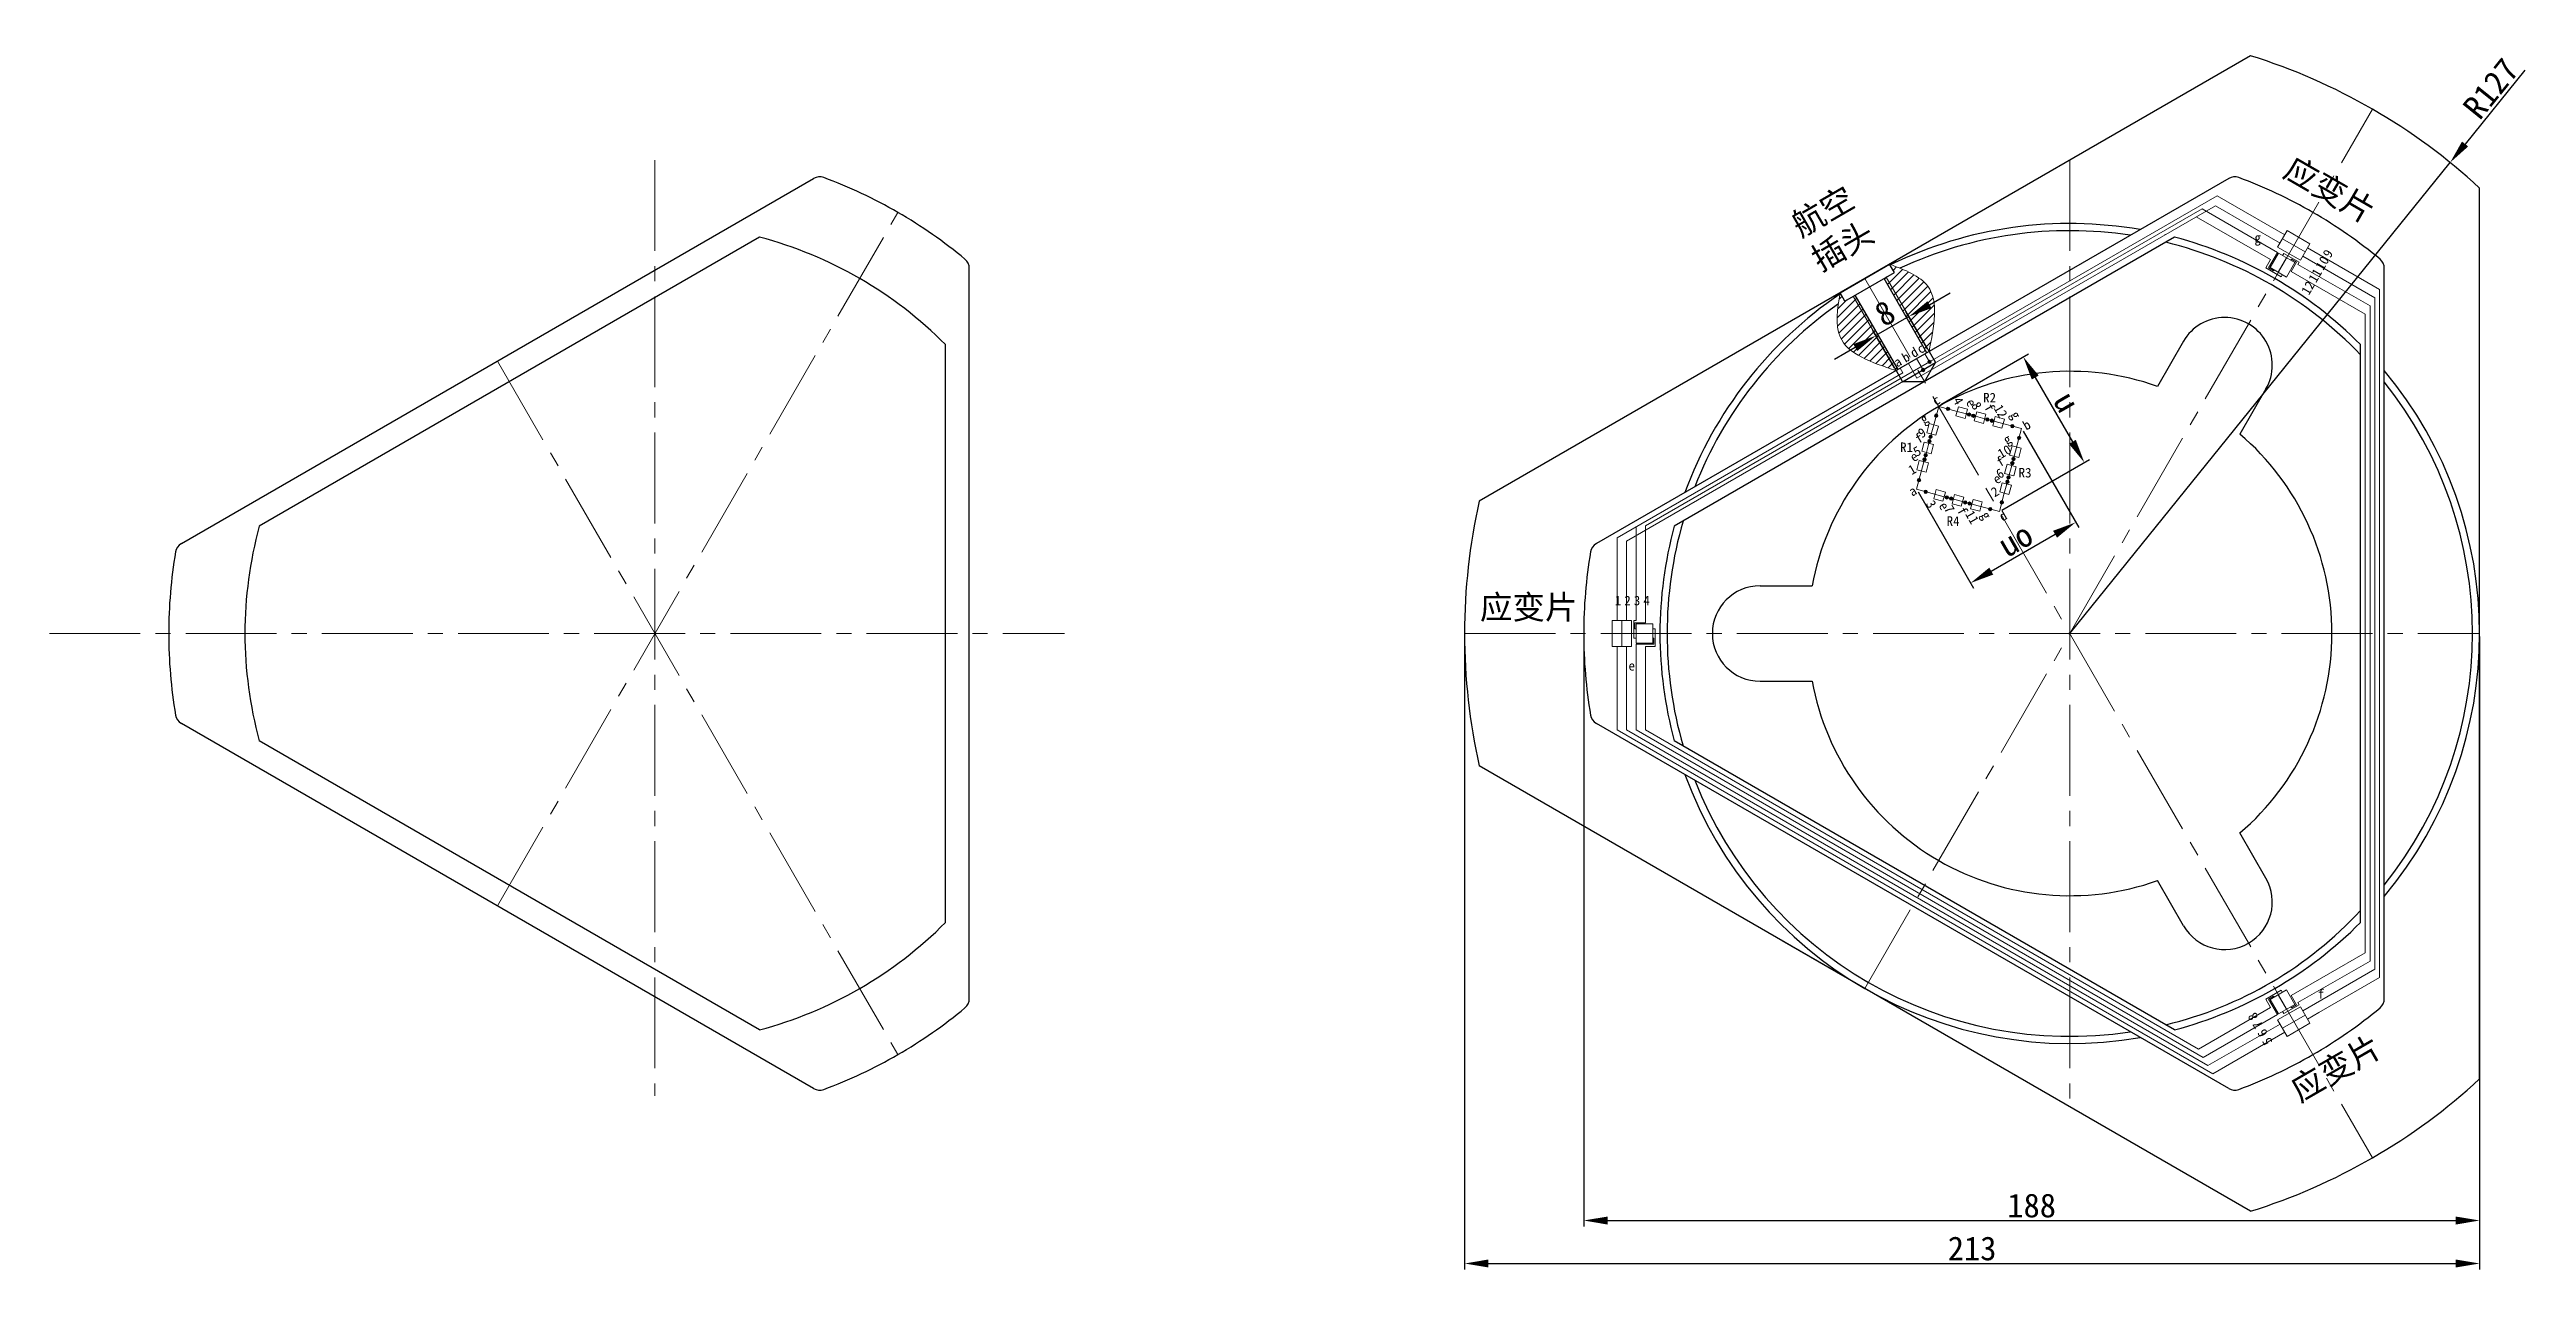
# Model space of a CAD drawing. Header units: inches. Extents: x -20 to 18950, y -1047 to 2551.
# Drawn here: x 12304 to 12824, y 202 to 458 of the extents above; entities that cross this region are included whole.
import ezdxf

# ---------------------------------------------------------------- set-up
doc = ezdxf.new("R2010")
doc.units = ezdxf.units.IN
doc.header["$MEASUREMENT"] = 0
doc.header["$PDSIZE"] = -5
doc.linetypes.add('CENTER2', pattern=[28.574999, 19.049999, -3.175, 3.175, -3.175])
doc.layers.get('0').update_dxf_attribs({"lineweight": 30})
doc.layers.get('Defpoints').update_dxf_attribs({"lineweight": 18})
for name, color, linetype, lineweight in [('10', 7, 'Continuous', 18), ('cen', 1, 'CENTER2', 20), ('dim', 5, 'Continuous', 20)]:
    doc.layers.add(name, color=color, linetype=linetype, lineweight=lineweight)
doc.styles.add('1', font='')
doc.styles.get("Standard").update_dxf_attribs({"font": ''})
doc.styles.get('1').set_extended_font_data('宋体')
doc.styles.get('Standard').set_extended_font_data('宋体')
doc.dimstyles.new('ISO-25', dxfattribs={"dimtxt": 5, "dimasz": 5, "dimexe": 1.25, "dimexo": 0.625, "dimtad": 1, "dimdsep": 46, "dimtxsty": 'Standard', "dimcen": 2.5, "dimdle": 10, "dimadec": 0, "dimazin": 0, "dimtfac": 1, "dimtmove": 0, "dimatfit": 3, "dimfxl": 1, "dimtolj": 1, "dimarcsym": 0})

msp = doc.modelspace()

# ---------------------------------------------------------------- texts
at = {"layer": 'cen', "char_height": 2, "attachment_point": 1, "style": '1'}
for s, insert in [('R2', (12709.597, 386.115)), ('R1', (12692.175, 375.708)), ('R3', (12717.042, 370.375)), ('R4', (12701.943, 360.224))]:
    msp.add_mtext_dynamic_manual_height_columns(s, width=2.55179, gutter_width=1, heights=[0], dxfattribs=dict(at, insert=insert))
at = {"layer": 'dim', "attachment_point": 1, "style": '1'}
for s, width, insert, char_height, rotation in [('应变片', 22.22046, (12774.766, 436.018), 5, 330), ('航空插头', 14.42657, (12668.777, 422.962), 5, 30), ('9', 1.93928, (12780.723, 415.27), 2, 60), ('11', 1.93928, (12777.723, 410.074), 2, 60), ('\\pxt0.77102;10', 1.93928, (12779.223, 412.672), 2, 60), ('12', 1.93928, (12776.223, 407.476), 2, 60), ('d', 1.93928, (12694.026, 395.143), 2, 30), ('c', 1.93928, (12695.418, 395.947), 2, 30), ('a', 1.93928, (12690.562, 393.143), 2, 30), ('b', 1.93928, (12692.294, 394.143), 2, 30), ('c', 1.93928, (12698.66, 385.117), 2, 30), ('4', 1.93928, (12704.934, 385.535), 2, 300), ('e', 1.93928, (12707.633, 385.144), 2, 300), ('g', 1.93928, (12696.136, 381.208), 2, 30), ('8', 1.93928, (12708.773, 384.507), 2, 300), ('f', 1.93928, (12711.496, 384.109), 2, 300), ('12', 1.93928, (12713.48, 383.931), 2, 300), ('g', 1.93928, (12716.971, 382.559), 2, 300), ('b', 1.93928, (12717.651, 379.915), 2, 30), ('5', 1.93928, (12694.647, 374.415), 2, 30), ('f', 1.93928, (12695.045, 377.138), 2, 30), ('9', 1.93928, (12695.682, 378.279), 2, 30), ('10', 1.93928, (12712.379, 374.003), 2, 30), ('g', 1.93928, (12713.561, 376.894), 2, 30), ('1', 1.93928, (12693.618, 370.576), 2, 30), ('e', 1.93928, (12694.01, 373.275), 2, 30), ('6', 1.93928, (12712.034, 369.756), 2, 30), ('f', 1.93928, (12712.125, 372.25), 2, 30), ('a', 1.93928, (12693.728, 366.057), 2, 30), ('2', 1.93928, (12711.005, 365.917), 2, 30), ('e', 1.93928, (12711.396, 368.616), 2, 30), ('3', 1.93928, (12699.242, 363.865), 2, 300), ('e', 1.93928, (12701.941, 363.474), 2, 300), ('7', 1.93928, (12703.081, 362.837), 2, 300), ('f', 1.93928, (12705.805, 362.439), 2, 300), ('11', 1.93928, (12707.5, 361.721), 2, 300), ('g', 1.93928, (12710.768, 361.506), 2, 300), ('d', 1.93928, (12712.69, 360.816), 2, 30), ('8', 1.93928, (12765.676, 254.187), 2, 120), ('7', 1.93928, (12766.676, 252.454), 2, 120), ('6', 1.93928, (12767.676, 250.722), 2, 120), ('5', 1.93928, (12768.676, 248.99), 2, 120), ('应变片', 22.22046, (12773.524, 241.544), 5, 30)]:
    msp.add_mtext_dynamic_manual_height_columns(s, width=width, gutter_width=1, heights=[0], dxfattribs=dict(at, insert=insert, char_height=char_height, rotation=rotation))
for s, width, insert, char_height in [('g', 1.93928, (12766.538, 419.652), 2), ('应变片', 22.22046, (12604.018, 343.67), 5), ('1', 1.93928, (12632.302, 343.551), 2), ('2', 1.93928, (12634.302, 343.551), 2), ('3', 1.93928, (12636.302, 343.551), 2), ('4', 1.93928, (12638.302, 343.551), 2), ('e', 1.93928, (12635.184, 329.871), 2), ('f', 1.93928, (12779.827, 261.017), 2)]:
    msp.add_mtext_dynamic_manual_height_columns(s, width=width, gutter_width=1, heights=[0], dxfattribs=dict(at, insert=insert, char_height=char_height))

# ---------------------------------------------------------------- blocks, each defined once
blk = doc.blocks.new('*D117')
at = {"layer": 'Defpoints', "color": 0, "transparency": 16777216}
for p in [(12717.67, 378.61), (12695.63, 365.88), (12729.02, 358.95)]:
    blk.add_point(p, dxfattribs=at)
at = {"layer": 'dim', "color": 0, "linetype": 'Continuous', "lineweight": -2, "transparency": 16777216}
for p, q in [((12717.99, 378.07), (12729.65, 357.87)), ((12695.94, 365.34), (12707.6, 345.14)), ((12711.31, 348.73), (12724.69, 356.45))]:
    blk.add_line(p, q, dxfattribs=at)
at = {"layer": 'dim', "color": 0, "transparency": 16777216}
for points in [[(12724.28, 357.18), (12725.11, 355.73), (12729.02, 358.95)], [(12710.89, 349.45), (12711.72, 348), (12706.98, 346.23)]]:
    blk.add_solid(points, dxfattribs=at)
at = {"layer": 'dim', "color": 0, "transparency": 16777216, "insert": (12716.44, 355.3), "char_height": 5, "attachment_point": 5, "rotation": 30}
blk.add_mtext('\\A1;uo', dxfattribs=at)
blk = doc.blocks.new('*D118')
at = {"layer": 'Defpoints', "color": 0, "transparency": 16777216}
for p in [(12700.22, 383.38), (12730.83, 371.51), (12713.01, 361.22)]:
    blk.add_point(p, dxfattribs=at)
at = {"layer": 'dim', "color": 0, "linetype": 'Continuous', "lineweight": -2, "transparency": 16777216}
for p, q in [((12700.76, 383.7), (12719.12, 394.29)), ((12720.53, 389.34), (12728.33, 375.84)), ((12713.56, 361.54), (12731.91, 372.13))]:
    blk.add_line(p, q, dxfattribs=at)
at = {"layer": 'dim', "color": 0, "transparency": 16777216}
for points in [[(12721.26, 389.76), (12719.81, 388.92), (12718.03, 393.67)], [(12729.05, 376.26), (12727.61, 375.42), (12730.83, 371.51)]]:
    blk.add_solid(points, dxfattribs=at)
at = {"layer": 'dim', "color": 0, "transparency": 16777216, "insert": (12727.14, 384.15), "char_height": 5, "attachment_point": 5, "rotation": 300}
blk.add_mtext('\\A1;u', dxfattribs=at)
blk = doc.blocks.new('*D139')
at = {"layer": 'Defpoints', "color": 0, "transparency": 16777216}
for p in [(12625.79, 335.64), (12813.79, 335.64), (12813.79, 212.5)]:
    blk.add_point(p, dxfattribs=at)
at = {"layer": 'dim', "color": 0, "linetype": 'Continuous', "lineweight": -2, "transparency": 16777216}
for p, q in [((12625.79, 335.01), (12625.79, 211.25)), ((12813.79, 335.01), (12813.79, 211.25)), ((12630.79, 212.5), (12808.79, 212.5))]:
    blk.add_line(p, q, dxfattribs=at)
at = {"layer": 'dim', "color": 0, "transparency": 16777216}
for points in [[(12630.79, 213.33), (12630.79, 211.66), (12625.79, 212.5)], [(12808.79, 213.33), (12808.79, 211.66), (12813.79, 212.5)]]:
    blk.add_solid(points, dxfattribs=at)
at = {"layer": 'dim', "color": 0, "transparency": 16777216, "insert": (12719.79, 215.62), "char_height": 5, "attachment_point": 5}
blk.add_mtext('\\A1;188', dxfattribs=at)
blk = doc.blocks.new('*D144')
at = {"layer": 'Defpoints', "color": 0, "transparency": 16777216}
for p in [(12807.59, 434.43), (12727.79, 335.64)]:
    blk.add_point(p, dxfattribs=at)
at = {"layer": 'dim', "color": 0, "linetype": 'Continuous', "lineweight": -2, "transparency": 16777216}
for p, q in [((12823.25, 453.81), (12810.74, 438.32)), ((12727.79, 335.64), (12807.59, 434.43))]:
    blk.add_line(p, q, dxfattribs=at)
at = {"layer": 'dim', "color": 0, "transparency": 16777216}
blk.add_solid([(12810.09, 438.84), (12811.38, 437.8), (12807.59, 434.43)], dxfattribs=at)
at = {"layer": 'dim', "color": 0, "transparency": 16777216, "insert": (12816.13, 449.97), "char_height": 5, "attachment_point": 5, "rotation": 51.0678}
blk.add_mtext('\\A1;R127', dxfattribs=at)
blk = doc.blocks.new('*D145')
at = {"layer": 'Defpoints', "color": 0, "transparency": 16777216}
for p in [(12600.79, 335.64), (12813.79, 212.5), (12813.79, 203.48)]:
    blk.add_point(p, dxfattribs=at)
at = {"layer": 'dim', "color": 0, "linetype": 'Continuous', "lineweight": -2, "transparency": 16777216}
for p, q in [((12600.79, 335.01), (12600.79, 202.23)), ((12813.79, 211.87), (12813.79, 202.23)), ((12605.79, 203.48), (12808.79, 203.48))]:
    blk.add_line(p, q, dxfattribs=at)
at = {"layer": 'dim', "color": 0, "transparency": 16777216}
for points in [[(12605.79, 204.32), (12605.79, 202.65), (12600.79, 203.48)], [(12808.79, 204.32), (12808.79, 202.65), (12813.79, 203.48)]]:
    blk.add_solid(points, dxfattribs=at)
at = {"layer": 'dim', "color": 0, "transparency": 16777216, "insert": (12707.29, 206.61), "char_height": 5, "attachment_point": 5}
blk.add_mtext('\\A1;213', dxfattribs=at)
blk = doc.blocks.new('*D155')
at = {"layer": 'Defpoints', "color": 0, "transparency": 16777216}
for p in [(12687.1, 398.12), (12691.32, 390.8), (12698.25, 394.8)]:
    blk.add_point(p, dxfattribs=at)
at = {"layer": 'dim', "color": 0, "linetype": 'Continuous', "lineweight": -2, "transparency": 16777216}
for p, q in [((12698.35, 404.62), (12702.68, 407.12)), ((12694.02, 402.12), (12687.1, 398.12)), ((12697.94, 395.34), (12693.4, 403.2)), ((12682.77, 395.62), (12678.44, 393.12)), ((12691.01, 391.34), (12686.47, 399.2))]:
    blk.add_line(p, q, dxfattribs=at)
at = {"layer": 'dim', "color": 0, "transparency": 16777216}
for points in [[(12697.94, 405.34), (12698.77, 403.9), (12694.02, 402.12)], [(12682.35, 396.34), (12683.18, 394.9), (12687.1, 398.12)]]:
    blk.add_solid(points, dxfattribs=at)
at = {"layer": 'dim', "color": 0, "transparency": 16777216, "insert": (12689, 402.82), "char_height": 5, "attachment_point": 5, "rotation": 30}
blk.add_mtext('\\A1;8', dxfattribs=at)

# ---------------------------------------------------------------- dimensions: what is measured, and where the dimension line sits
at = {"layer": 'dim'}
dim = msp.add_radius_dim(center=(12727.786, 335.639), mpoint=(12807.593, 434.431), dimstyle='ISO-25', dxfattribs=at)
dim.commit()
dim.dimension.update_dxf_attribs({"geometry": '*D144', "text_midpoint": (12816.131, 449.972)})
dim = msp.add_aligned_dim(p1=(12698.25, 394.796), p2=(12691.322, 390.796), distance=-8.454, dimstyle='ISO-25', dxfattribs=at)
dim.commit()
dim.dimension.update_dxf_attribs({"geometry": '*D155', "text_midpoint": (12688.997, 402.824)})
for p1, p2, distance, text, picture, middle in [((12700.22, 383.385), (12713.014, 361.225), 20.57, 'u', '*D118', (12727.138, 384.152)), ((12695.628, 365.883), (12717.673, 378.611), -22.698, 'uo', '*D117', (12716.437, 355.296))]:
    dim = msp.add_aligned_dim(p1=p1, p2=p2, distance=distance, text=text, dimstyle='ISO-25', dxfattribs=at)
    dim.commit()
    dim.dimension.update_dxf_attribs({"geometry": picture, "text_midpoint": middle})
for base, p1, p2, picture, middle in [((12813.786, 203.485), (12600.786, 335.639), (12813.786, 212.497), '*D145', (12707.286, 206.61)), ((12813.786, 212.497), (12625.786, 335.639), (12813.786, 335.639), '*D139', (12719.786, 215.622))]:
    dim = msp.add_linear_dim(base=base, p1=p1, p2=p2, dimstyle='ISO-25', dxfattribs=at)
    dim.commit()
    dim.dimension.update_dxf_attribs({"geometry": picture, "text_midpoint": middle})

# ---------------------------------------------------------------- hatches: boundary and pattern name
at = {"layer": 'dim'}
h = msp.add_hatch(dxfattribs=at)
h.set_pattern_fill('ANSI31', color=3, scale=10)
edge = h.paths.add_edge_path()
edge.add_line((12682.322, 406.385), (12680.59, 405.385))
edge.add_line((12680.59, 405.385), (12679.59, 407.117))
edge.add_spline(control_points=[(12679.59, 407.117), (12679.575, 407.023), (12679.561, 406.929), (12679.546, 406.835)], knot_values=[0, 0, 0, 0, 0.2572637, 0.2572637, 0.2572637, 0.2572637], degree=3, periodic=0)
edge.add_spline(control_points=[(12679.546, 406.835), (12679.439, 406.154), (12679.334, 405.475), (12679.244, 404.805)], knot_values=[0.2572637, 0.2572637, 0.2572637, 0.2572637, 2.1170481, 2.1170481, 2.1170481, 2.1170481], degree=3, periodic=0)
edge.add_spline(control_points=[(12679.244, 404.805), (12678.9, 402.236), (12678.526, 395.083), (12686.244, 392.498), (12691.322, 390.796)], knot_values=[2.1170481, 2.1170481, 2.1170481, 2.1170481, 9.2386211, 22.9424213, 22.9424213, 22.9424213, 22.9424213], degree=3, periodic=0)
edge.add_line((12691.322, 390.796), (12682.322, 406.385))
edge = h.paths.add_edge_path()
edge.add_spline(control_points=[(12698.25, 394.796), (12699.316, 400.045), (12700.936, 408.022), (12694.554, 411.274), (12692.158, 412.26)], knot_values=[2.1170481, 2.1170481, 2.1170481, 2.1170481, 15.8208483, 22.9424213, 22.9424213, 22.9424213, 22.9424213], degree=3, periodic=0)
edge.add_spline(control_points=[(12692.158, 412.26), (12691.532, 412.518), (12690.891, 412.766), (12690.249, 413.014)], knot_values=[0.2572637, 0.2572637, 0.2572637, 0.2572637, 2.1170481, 2.1170481, 2.1170481, 2.1170481], degree=3, periodic=0)
edge.add_spline(control_points=[(12690.249, 413.014), (12690.16, 413.048), (12690.071, 413.083), (12689.982, 413.117)], knot_values=[0, 0, 0, 0, 0.2572637, 0.2572637, 0.2572637, 0.2572637], degree=3, periodic=0)
edge.add_line((12689.982, 413.117), (12690.982, 411.385))
edge.add_line((12690.982, 411.385), (12689.25, 410.385))
edge.add_line((12689.25, 410.385), (12698.25, 394.796))
h.paths.add_polyline_path([(12689.25, 410.385), (12688.817, 410.135), (12697.817, 394.546), (12698.25, 394.796)])
h.paths.add_polyline_path([(12682.755, 406.635), (12682.322, 406.385), (12691.322, 390.796), (12691.755, 391.046)])
h = msp.add_hatch(color=3, dxfattribs=at)
h.dxf.hatch_style = 1
h.paths.add_polyline_path([(12697.027, 391.273, 0.3394543), (12696.681, 391.008), (12697.374, 390.822, 0.4931454)])
h.paths.add_polyline_path([(12696.681, 391.008, 0.4931454), (12697.027, 390.556, 0.3394543), (12697.374, 390.822)])
h = msp.add_hatch(color=3, dxfattribs=at)
h.dxf.hatch_style = 1
h.paths.add_polyline_path([(12698.359, 392.967, 0.3394543), (12698.013, 392.701), (12698.705, 392.516, 0.4931454)])
h.paths.add_polyline_path([(12698.013, 392.701, 0.4931454), (12698.359, 392.25, 0.3394543), (12698.705, 392.516)])
h = msp.add_hatch(color=3, dxfattribs=at)
h.dxf.hatch_style = 1
h.paths.add_polyline_path([(12700.125, 381.33, 0.3394543), (12699.859, 381.677), (12699.674, 380.984, 0.4931454)])
h.paths.add_polyline_path([(12699.859, 381.677, 0.4931454), (12699.408, 381.33, 0.3394543), (12699.674, 380.984)])
h = msp.add_hatch(color=3, dxfattribs=at)
h.dxf.hatch_style = 1
h.paths.add_polyline_path([(12702.226, 383.109, 0.3394543), (12701.88, 382.843), (12702.572, 382.658, 0.4931454)])
h.paths.add_polyline_path([(12701.88, 382.843, 0.4931454), (12702.226, 382.392, 0.3394543), (12702.572, 382.658)])
h = msp.add_hatch(color=3, dxfattribs=at)
h.dxf.hatch_style = 1
h.paths.add_polyline_path([(12706.645, 381.925, 0.3394543), (12706.298, 381.659), (12706.991, 381.474, 0.4931454)])
h.paths.add_polyline_path([(12706.298, 381.659, 0.4931454), (12706.645, 381.208, 0.3394543), (12706.991, 381.474)])
h = msp.add_hatch(color=3, dxfattribs=at)
h.dxf.hatch_style = 1
h.paths.add_polyline_path([(12707.552, 381.682, 0.3394543), (12707.205, 381.416), (12707.898, 381.231, 0.4931454)])
h.paths.add_polyline_path([(12707.205, 381.416, 0.4931454), (12707.552, 380.965, 0.3394543), (12707.898, 381.231)])
h = msp.add_hatch(color=3, dxfattribs=at)
h.dxf.hatch_style = 1
h.paths.add_polyline_path([(12710.508, 380.889, 0.3394543), (12710.162, 380.624), (12710.855, 380.438, 0.4931454)])
h.paths.add_polyline_path([(12710.162, 380.624, 0.4931454), (12710.508, 380.173, 0.3394543), (12710.855, 380.438)])
h = msp.add_hatch(color=3, dxfattribs=at)
h.dxf.hatch_style = 1
h.paths.add_polyline_path([(12711.415, 380.646, 0.3394543), (12711.069, 380.381), (12711.762, 380.195, 0.4931454)])
h.paths.add_polyline_path([(12711.069, 380.381, 0.4931454), (12711.415, 379.93, 0.3394543), (12711.762, 380.195)])
h = msp.add_hatch(color=3, dxfattribs=at)
h.dxf.hatch_style = 1
h.paths.add_polyline_path([(12715.749, 379.485, 0.3394543), (12715.403, 379.22), (12716.095, 379.034, 0.4931454)])
h.paths.add_polyline_path([(12715.403, 379.22, 0.4931454), (12715.749, 378.768, 0.3394543), (12716.095, 379.034)])
h = msp.add_hatch(color=3, dxfattribs=at)
h.dxf.hatch_style = 1
h.paths.add_polyline_path([(12698.698, 376.005, 0.3394543), (12698.432, 376.351), (12698.247, 375.659, 0.4931454)])
h.paths.add_polyline_path([(12698.432, 376.351, 0.4931454), (12697.981, 376.005, 0.3394543), (12698.247, 375.659)])
h = msp.add_hatch(color=3, dxfattribs=at)
h.dxf.hatch_style = 1
h.paths.add_polyline_path([(12698.941, 376.912, 0.3394543), (12698.675, 377.258), (12698.49, 376.565, 0.4931454)])
h.paths.add_polyline_path([(12698.675, 377.258, 0.4931454), (12698.224, 376.912, 0.3394543), (12698.49, 376.565)])
h = msp.add_hatch(color=3, dxfattribs=at)
h.dxf.hatch_style = 1
h.paths.add_polyline_path([(12717.512, 376.672, 0.3394543), (12717.246, 377.018), (12717.06, 376.325, 0.4931454)])
h.paths.add_polyline_path([(12717.246, 377.018, 0.4931454), (12716.795, 376.672, 0.3394543), (12717.06, 376.325)])
h = msp.add_hatch(color=3, dxfattribs=at)
h.dxf.hatch_style = 1
h.paths.add_polyline_path([(12697.663, 372.141, 0.3394543), (12697.397, 372.487), (12697.212, 371.795, 0.4931454)])
h.paths.add_polyline_path([(12697.397, 372.487, 0.4931454), (12696.946, 372.141, 0.3394543), (12697.212, 371.795)])
h = msp.add_hatch(color=3, dxfattribs=at)
h.dxf.hatch_style = 1
h.paths.add_polyline_path([(12697.906, 373.048, 0.3394543), (12697.64, 373.394), (12697.455, 372.702, 0.4931454)])
h.paths.add_polyline_path([(12697.64, 373.394, 0.4931454), (12697.189, 373.048, 0.3394543), (12697.455, 372.702)])
h = msp.add_hatch(color=3, dxfattribs=at)
h.dxf.hatch_style = 1
h.paths.add_polyline_path([(12716.085, 371.346, 0.3394543), (12715.819, 371.692), (12715.633, 371, 0.4931454)])
h.paths.add_polyline_path([(12715.819, 371.692, 0.4931454), (12715.368, 371.346, 0.3394543), (12715.633, 371)])
h = msp.add_hatch(color=3, dxfattribs=at)
h.dxf.hatch_style = 1
h.paths.add_polyline_path([(12716.328, 372.253, 0.3394543), (12716.062, 372.599), (12715.876, 371.907, 0.4931454)])
h.paths.add_polyline_path([(12716.062, 372.599, 0.4931454), (12715.611, 372.253, 0.3394543), (12715.876, 371.907)])
h = msp.add_hatch(color=3, dxfattribs=at)
h.dxf.hatch_style = 1
h.paths.add_polyline_path([(12696.502, 367.807, 0.3394543), (12696.236, 368.154), (12696.05, 367.461, 0.4931454)])
h.paths.add_polyline_path([(12696.236, 368.154, 0.4931454), (12695.785, 367.807, 0.3394543), (12696.05, 367.461)])
h = msp.add_hatch(color=3, dxfattribs=at)
h.dxf.hatch_style = 1
h.paths.add_polyline_path([(12697.567, 365.722, 0.3394543), (12697.221, 365.456), (12697.913, 365.271, 0.4931454)])
h.paths.add_polyline_path([(12697.221, 365.456, 0.4931454), (12697.567, 365.005, 0.3394543), (12697.913, 365.271)])
h = msp.add_hatch(color=3, dxfattribs=at)
h.dxf.hatch_style = 1
h.paths.add_polyline_path([(12701.986, 364.538, 0.3394543), (12701.64, 364.272), (12702.332, 364.087, 0.4931454)])
h.paths.add_polyline_path([(12701.64, 364.272, 0.4931454), (12701.986, 363.821, 0.3394543), (12702.332, 364.087)])
h = msp.add_hatch(color=3, dxfattribs=at)
h.dxf.hatch_style = 1
h.paths.add_polyline_path([(12702.893, 364.295, 0.3394543), (12702.547, 364.029), (12703.239, 363.844, 0.4931454)])
h.paths.add_polyline_path([(12702.547, 364.029, 0.4931454), (12702.893, 363.578, 0.3394543), (12703.239, 363.844)])
h = msp.add_hatch(color=3, dxfattribs=at)
h.dxf.hatch_style = 1
h.paths.add_polyline_path([(12715.049, 367.482, 0.3394543), (12714.784, 367.829), (12714.598, 367.136, 0.4931454)])
h.paths.add_polyline_path([(12714.784, 367.829, 0.4931454), (12714.333, 367.482, 0.3394543), (12714.598, 367.136)])
h = msp.add_hatch(color=3, dxfattribs=at)
h.dxf.hatch_style = 1
h.paths.add_polyline_path([(12715.292, 368.389, 0.3394543), (12715.027, 368.735), (12714.841, 368.043, 0.4931454)])
h.paths.add_polyline_path([(12715.027, 368.735, 0.4931454), (12714.576, 368.389, 0.3394543), (12714.841, 368.043)])
h = msp.add_hatch(color=3, dxfattribs=at)
h.dxf.hatch_style = 1
h.paths.add_polyline_path([(12705.85, 363.503, 0.3394543), (12705.503, 363.237), (12706.196, 363.052, 0.4931454)])
h.paths.add_polyline_path([(12705.503, 363.237, 0.4931454), (12705.85, 362.786, 0.3394543), (12706.196, 363.052)])
h = msp.add_hatch(color=3, dxfattribs=at)
h.dxf.hatch_style = 1
h.paths.add_polyline_path([(12706.757, 363.26, 0.3394543), (12706.41, 362.994), (12707.103, 362.809, 0.4931454)])
h.paths.add_polyline_path([(12706.41, 362.994, 0.4931454), (12706.757, 362.543, 0.3394543), (12707.103, 362.809)])
h = msp.add_hatch(color=3, dxfattribs=at)
h.dxf.hatch_style = 1
h.paths.add_polyline_path([(12711.09, 362.099, 0.3394543), (12710.744, 361.833), (12711.436, 361.647, 0.4931454)])
h.paths.add_polyline_path([(12710.744, 361.833, 0.4931454), (12711.09, 361.382, 0.3394543), (12711.436, 361.647)])
h = msp.add_hatch(color=3, dxfattribs=at)
h.dxf.hatch_style = 1
h.paths.add_polyline_path([(12713.888, 363.149, 0.3394543), (12713.623, 363.495), (12713.437, 362.802, 0.4931454)])
h.paths.add_polyline_path([(12713.623, 363.495, 0.4931454), (12713.171, 363.149, 0.3394543), (12713.437, 362.802)])

# ---------------------------------------------------------------- linework, layer by layer
for p, q in [((12765.717, 456.842), (12603.856, 363.392)), ((12331.527, 354.495), (12464.207, 431.098)), ((12761.126, 431.098), (12628.446, 354.495)), ((12813.786, 242.188), (12813.786, 429.089)), ((12452.867, 418.777), (12347.867, 358.155)), ((12749.786, 418.777), (12644.786, 358.155)), ((12496.867, 259.036), (12496.867, 412.242)), ((12678.291, 406.367), (12691.282, 413.867)), ((12680.59, 405.385), (12690.982, 411.385)), ((12690.982, 411.385), (12689.982, 413.117)), ((12793.786, 259.036), (12793.786, 412.242)), ((12680.59, 405.385), (12679.59, 407.117)), ((12691.755, 391.046), (12682.755, 406.635)), ((12697.817, 394.546), (12688.817, 410.135)), ((12491.867, 275.017), (12491.867, 396.26)), ((12751.626, 396.93), (12746.168, 387.476)), ((12788.786, 275.017), (12788.786, 396.26)), ((12691.322, 390.796), (12692.668, 388.466)), ((12692.668, 388.466), (12699.596, 392.466)), ((12697.286, 388.466), (12699.596, 392.466)), ((12698.25, 394.796), (12699.596, 392.466)), ((12697.286, 388.466), (12692.668, 388.466)), ((12768.947, 386.93), (12763.488, 377.476)), ((12662.786, 345.639), (12673.703, 345.639)), ((12662.786, 325.639), (12673.703, 325.639)), ((12464.207, 240.18), (12331.527, 316.782)), ((12452.867, 252.5), (12347.867, 313.122)), ((12761.126, 240.18), (12628.446, 316.782)), ((12749.786, 252.5), (12644.786, 313.122)), ((12765.717, 214.435), (12603.856, 307.886)), ((12768.947, 284.347), (12763.488, 293.801)), ((12751.626, 274.347), (12746.168, 283.801)), ((12702.107, 251.16), (12667.466, 271.16))]:
    msp.add_line(p, q)
for centre, radius, start, end in [((12727.786, 335.639), 127, 47.37747, 72.62253), ((12465.457, 428.933), 2.5, 69.65706, 120), ((12762.376, 428.933), 2.5, 69.65706, 120), ((12430.867, 335.639), 102, 60, 69.65706), ((12727.786, 335.639), 102, 60, 69.65706), ((12430.867, 335.639), 102, 50.34294, 60), ((12727.786, 335.639), 86, 80.12472, 115.87947), ((12727.786, 335.639), 102, 50.34294, 60), ((12430.867, 335.639), 86, 44.82182, 75.17818), ((12727.786, 335.639), 84.5, 81.3582, 114.93814), ((12727.786, 335.639), 86, 76.56473, 76.56797), ((12727.786, 335.639), 84.5, 43.78897, 76.21103), ((12727.786, 335.639), 86, 44.82182, 75.17818), ((12494.367, 412.242), 2.5, 360, 50.34294), ((12791.286, 412.242), 2.5, 360, 50.34294), ((12727.786, 335.639), 86, 124.12053, 159.87528), ((12727.786, 335.639), 84.5, 125.06186, 158.6418), ((12760.286, 391.93), 10, 330, 150), ((12727.786, 335.639), 55, 70.47568, 169.52432), ((12727.786, 335.639), 86, 320.12472, 39.87528), ((12727.786, 335.639), 84.5, 321.3582, 38.6418), ((12727.786, 335.639), 55, 310.47568, 49.52432), ((12727.786, 335.639), 127, 167.37747, 192.62253), ((12727.786, 335.639), 84.5, 163.78897, 196.21103), ((12332.777, 352.33), 2.5, 120, 170.34294), ((12430.867, 335.639), 86, 164.82182, 195.17818), ((12629.696, 352.33), 2.5, 120, 170.34294), ((12727.786, 335.639), 86, 164.82182, 195.17818), ((12430.867, 335.639), 102, 170.34294, 180), ((12727.786, 335.639), 102, 170.34294, 180), ((12662.786, 335.639), 10, 90, 270), ((12430.867, 335.639), 102, 180, 189.65706), ((12727.786, 335.639), 102, 180, 189.65706), ((12727.786, 335.639), 55, 190.47568, 289.52432), ((12332.777, 318.947), 2.5, 189.65706, 240), ((12629.696, 318.947), 2.5, 189.65706, 240), ((12727.786, 335.639), 86, 200.12472, 279.87528), ((12727.786, 335.639), 84.5, 201.3582, 278.6418), ((12760.286, 279.347), 10, 210, 30), ((12728.948, 332.723), 81.395, 283.48638, 317.32083), ((12430.867, 335.639), 86, 284.82182, 315.17818), ((12727.786, 335.639), 86, 284.82182, 315.17818), ((12430.867, 335.639), 102, 300, 309.65706), ((12494.367, 259.036), 2.5, 309.65706, 360), ((12727.786, 335.639), 102, 300, 309.65706), ((12791.286, 259.036), 2.5, 309.65706, 360), ((12430.867, 335.639), 102, 290.34294, 300), ((12727.786, 335.639), 102, 290.34294, 300), ((12465.457, 242.345), 2.5, 240, 290.34294), ((12762.376, 242.345), 2.5, 240, 290.34294), ((12727.786, 335.639), 127, 287.37747, 312.62253)]:
    msp.add_arc(centre, radius, start, end)
at = {"layer": '10'}
for p, q in [((12691.322, 390.796), (12682.322, 406.385)), ((12691.322, 390.796), (12682.322, 406.385)), ((12698.25, 394.796), (12689.25, 410.385)), ((12698.25, 394.796), (12689.25, 410.385))]:
    msp.add_line(p, q, dxfattribs=at)
for points in [[(12689.982, 413.117), (12697.983, 408.498), (12698.25, 394.796)], [(12679.59, 407.117), (12679.59, 397.878), (12691.322, 390.796)]]:
    msp.add_spline(points, degree=3, dxfattribs=at)
at = {"layer": 'cen'}
for p, q in [((12684.786, 261.16), (12791.286, 445.624)), ((12430.867, 434.943), (12430.867, 238.676)), ((12727.786, 434.943), (12727.786, 236.334)), ((12397.867, 278.481), (12481.867, 423.973)), ((12684.786, 410.117), (12791.286, 225.653)), ((12397.867, 392.796), (12481.867, 247.304)), ((12303.867, 335.639), (12516.867, 335.639)), ((12600.786, 335.639), (12813.786, 335.639))]:
    msp.add_line(p, q, dxfattribs=at)
at = {"layer": 'dim'}
for p, q in [((12758.735, 427.467), (12698.359, 392.608)), ((12758.735, 427.467), (12772.905, 419.286)), ((12758.337, 425.387), (12695.696, 389.221)), ((12755.536, 424.695), (12697.027, 390.915)), ((12754.337, 423.078), (12769.905, 414.09)), ((12755.536, 424.695), (12771.338, 415.572)), ((12758.337, 425.387), (12771.905, 417.554)), ((12773.405, 420.152), (12771.405, 416.688)), ((12771.405, 416.688), (12776.168, 413.938)), ((12772.405, 418.42), (12777.168, 415.67)), ((12773.405, 420.152), (12778.168, 417.402)), ((12778.168, 417.402), (12776.168, 413.938)), ((12792.786, 407.807), (12777.668, 416.536)), ((12769.905, 414.09), (12768.905, 412.358)), ((12772.152, 410.483), (12768.905, 412.358)), ((12771.338, 415.572), (12769.463, 412.324)), ((12770.545, 411.699), (12769.463, 412.324)), ((12769.804, 412.416), (12771.554, 415.447)), ((12773.268, 410.416), (12769.804, 412.416)), ((12770.67, 411.916), (12770.545, 411.699)), ((12770.67, 411.916), (12770.545, 411.699)), ((12771.536, 411.416), (12773.286, 414.447)), ((12771.554, 415.447), (12775.018, 413.447)), ((12772.402, 410.916), (12772.152, 410.483)), ((12772.402, 410.916), (12772.277, 410.699)), ((12772.42, 414.947), (12772.67, 415.38)), ((12772.67, 415.38), (12775.918, 413.505)), ((12773.268, 410.416), (12775.018, 413.447)), ((12774.152, 413.947), (12774.277, 414.163)), ((12774.235, 411.59), (12775.36, 413.538)), ((12789.786, 402.611), (12774.235, 411.59)), ((12774.277, 414.163), (12775.36, 413.538)), ((12775.668, 413.072), (12775.918, 413.505)), ((12790.786, 404.343), (12775.668, 413.072)), ((12791.786, 406.075), (12776.668, 414.804)), ((12791.786, 265.202), (12791.786, 406.075)), ((12792.786, 263.47), (12792.786, 407.807)), ((12789.786, 268.666), (12789.786, 402.611)), ((12790.786, 266.934), (12790.786, 404.343)), ((12692.753, 390.319), (12632.786, 355.697)), ((12697.027, 390.915), (12634.786, 354.98)), ((12698.359, 392.608), (12638.786, 358.214)), ((12692.188, 391.296), (12692.753, 390.319)), ((12693.92, 392.296), (12695.696, 389.221)), ((12695.652, 393.296), (12697.027, 390.915)), ((12697.384, 394.296), (12698.359, 392.608)), ((12697.767, 377.733), (12698.285, 379.665)), ((12700.217, 379.148), (12698.285, 379.665)), ((12699.251, 379.406), (12700.286, 383.27)), ((12704.15, 382.235), (12700.286, 383.27)), ((12703.891, 381.269), (12704.409, 383.201)), ((12705.823, 380.751), (12703.891, 381.269)), ((12706.082, 381.717), (12704.15, 382.235)), ((12706.341, 382.683), (12704.409, 383.201)), ((12705.823, 380.751), (12706.341, 382.683)), ((12708.014, 381.199), (12706.082, 381.717)), ((12706.082, 381.717), (12708.014, 381.199)), ((12707.755, 380.234), (12708.273, 382.165)), ((12709.687, 379.716), (12707.755, 380.234)), ((12709.946, 380.682), (12708.014, 381.199)), ((12710.204, 381.648), (12708.273, 382.165)), ((12709.687, 379.716), (12710.204, 381.648)), ((12711.877, 380.164), (12709.946, 380.682)), ((12709.946, 380.682), (12711.877, 380.164)), ((12711.619, 379.198), (12712.136, 381.13)), ((12717.673, 378.611), (12711.877, 380.164)), ((12714.068, 380.612), (12712.136, 381.13)), ((12713.55, 378.681), (12714.068, 380.612)), ((12696.732, 373.87), (12697.25, 375.801)), ((12699.182, 375.284), (12697.25, 375.801)), ((12697.698, 373.611), (12698.216, 375.543)), ((12699.699, 377.216), (12697.767, 377.733)), ((12698.216, 375.543), (12698.733, 377.474)), ((12698.664, 373.352), (12699.182, 375.284)), ((12698.733, 377.474), (12699.251, 379.406)), ((12699.699, 377.216), (12700.217, 379.148)), ((12713.55, 378.681), (12711.619, 379.198)), ((12715.672, 375.006), (12715.154, 373.075)), ((12715.672, 375.006), (12717.604, 374.489)), ((12717.673, 378.611), (12716.12, 372.816)), ((12717.604, 374.489), (12717.086, 372.557)), ((12695.628, 365.883), (12697.18, 371.679)), ((12695.697, 370.006), (12696.215, 371.938)), ((12697.629, 369.488), (12695.697, 370.006)), ((12698.146, 371.42), (12696.215, 371.938)), ((12698.664, 373.352), (12696.732, 373.87)), ((12697.18, 371.679), (12697.698, 373.611)), ((12697.629, 369.488), (12698.146, 371.42)), ((12714.636, 371.143), (12714.119, 369.211)), ((12714.119, 369.211), (12716.051, 368.693)), ((12714.636, 371.143), (12716.568, 370.625)), ((12715.602, 370.884), (12715.085, 368.952)), ((12715.154, 373.075), (12717.086, 372.557)), ((12716.12, 372.816), (12715.602, 370.884)), ((12716.568, 370.625), (12716.051, 368.693)), ((12695.628, 365.883), (12701.423, 364.33)), ((12699.75, 365.814), (12699.232, 363.882)), ((12699.232, 363.882), (12701.164, 363.365)), ((12699.75, 365.814), (12701.682, 365.296)), ((12701.682, 365.296), (12701.164, 363.365)), ((12701.423, 364.33), (12703.355, 363.813)), ((12703.614, 364.779), (12703.096, 362.847)), ((12703.614, 364.779), (12705.546, 364.261)), ((12705.546, 364.261), (12705.028, 362.329)), ((12714.05, 365.088), (12713.014, 361.225)), ((12713.601, 367.279), (12713.084, 365.347)), ((12713.084, 365.347), (12715.015, 364.83)), ((12713.601, 367.279), (12715.533, 366.761)), ((12714.567, 367.02), (12714.05, 365.088)), ((12715.085, 368.952), (12714.567, 367.02)), ((12715.533, 366.761), (12715.015, 364.83)), ((12703.096, 362.847), (12705.028, 362.329)), ((12703.355, 363.813), (12705.287, 363.295)), ((12705.287, 363.295), (12707.219, 362.778)), ((12707.477, 363.743), (12706.96, 361.812)), ((12706.96, 361.812), (12708.892, 361.294)), ((12707.219, 362.778), (12709.151, 362.26)), ((12707.477, 363.743), (12709.409, 363.226)), ((12709.409, 363.226), (12708.892, 361.294)), ((12709.151, 362.26), (12713.014, 361.225)), ((12632.786, 341.139), (12632.786, 355.697)), ((12634.786, 341.139), (12634.786, 354.98)), ((12636.786, 358.007), (12636.786, 338.389)), ((12638.786, 358.214), (12638.786, 337.889)), ((12631.786, 338.389), (12635.786, 338.389)), ((12631.786, 332.889), (12631.786, 338.389)), ((12632.786, 341.139), (12632.786, 338.389)), ((12633.786, 332.889), (12633.786, 338.389)), ((12634.786, 341.139), (12634.786, 338.389)), ((12635.786, 332.889), (12635.786, 338.389)), ((12636.286, 334.639), (12636.286, 338.389)), ((12636.786, 338.389), (12636.286, 338.389)), ((12636.536, 336.639), (12636.536, 337.889)), ((12638.786, 337.889), (12636.536, 337.889)), ((12631.786, 332.889), (12635.786, 332.889)), ((12632.786, 330.139), (12632.786, 332.889)), ((12634.786, 315.431), (12634.786, 332.889)), ((12636.786, 334.639), (12636.286, 334.639)), ((12636.786, 336.639), (12636.536, 336.639)), ((12640.286, 337.639), (12636.786, 337.639)), ((12636.786, 333.639), (12636.786, 337.639)), ((12640.286, 335.639), (12636.786, 335.639)), ((12640.286, 333.639), (12636.786, 333.639)), ((12636.786, 315.431), (12636.786, 333.389)), ((12636.786, 333.389), (12640.536, 333.389)), ((12638.786, 315.431), (12638.786, 332.889)), ((12638.786, 332.889), (12640.786, 332.889)), ((12640.286, 337.639), (12640.286, 333.639)), ((12640.286, 336.639), (12640.536, 336.639)), ((12640.286, 336.639), (12640.786, 336.639)), ((12640.286, 334.639), (12640.536, 334.639)), ((12640.286, 334.639), (12640.536, 334.639)), ((12640.536, 334.639), (12640.536, 333.389)), ((12640.786, 336.639), (12640.786, 332.889)), ((12632.786, 330.139), (12632.786, 315.431)), ((12672.786, 325.639), (12673.703, 325.639)), ((12757.786, 243.263), (12632.786, 315.431)), ((12756.786, 244.995), (12634.786, 315.431)), ((12755.786, 246.727), (12636.786, 315.431)), ((12754.786, 248.459), (12638.786, 315.431)), ((12789.786, 268.666), (12774.235, 259.687)), ((12790.786, 266.934), (12775.668, 258.205)), ((12791.786, 265.202), (12776.668, 256.473)), ((12772.152, 260.794), (12768.905, 258.919)), ((12773.268, 260.861), (12769.804, 258.861)), ((12772.402, 260.361), (12772.152, 260.794)), ((12772.402, 260.361), (12772.277, 260.578)), ((12773.268, 260.861), (12775.018, 257.83)), ((12780.049, 256.116), (12792.786, 263.47)), ((12754.786, 248.459), (12769.905, 257.187)), ((12755.786, 246.727), (12771.338, 255.705)), ((12769.905, 257.187), (12768.905, 258.919)), ((12770.545, 259.578), (12769.463, 258.953)), ((12771.338, 255.705), (12769.463, 258.953)), ((12769.804, 258.861), (12771.554, 255.83)), ((12770.67, 259.361), (12770.545, 259.578)), ((12770.67, 259.361), (12770.545, 259.578)), ((12771.405, 254.589), (12776.168, 257.339)), ((12771.536, 259.861), (12773.286, 256.83)), ((12771.554, 255.83), (12775.018, 257.83)), ((12772.405, 252.857), (12777.168, 255.607)), ((12772.42, 256.33), (12772.67, 255.897)), ((12772.67, 255.897), (12775.918, 257.772)), ((12774.152, 257.33), (12774.277, 257.114)), ((12774.235, 259.687), (12775.36, 257.739)), ((12774.277, 257.114), (12775.36, 257.739)), ((12775.668, 258.205), (12775.918, 257.772)), ((12778.168, 253.875), (12776.168, 257.339)), ((12780.049, 256.116), (12777.668, 254.741)), ((12756.786, 244.995), (12771.905, 253.723)), ((12757.786, 243.263), (12772.905, 251.991)), ((12773.405, 251.125), (12771.405, 254.589)), ((12773.405, 251.125), (12778.168, 253.875))]:
    msp.add_line(p, q, dxfattribs=at)
for centre in [(12697.027, 390.915), (12698.359, 392.608), (12699.767, 381.33), (12702.226, 382.75), (12706.645, 381.566), (12707.552, 381.323), (12710.508, 380.531), (12711.415, 380.288), (12715.749, 379.127), (12698.34, 376.005), (12698.583, 376.912), (12717.153, 376.672), (12697.304, 372.141), (12697.547, 373.048), (12715.726, 371.346), (12715.969, 372.253), (12696.143, 367.807), (12697.567, 365.364), (12701.986, 364.18), (12702.893, 363.937), (12714.691, 367.482), (12714.934, 368.389), (12705.85, 363.144), (12706.757, 362.901), (12711.09, 361.74), (12713.53, 363.149)]:
    msp.add_circle(centre, 0.358, dxfattribs=at)

msp.set_redraw_order([(e.dxf.handle, doc.entitydb.next_handle()) for e in msp.query("TEXT MTEXT ATTDEF DIMENSION ARC_DIMENSION")])  # texts and dimensions are drawn at this point

doc.saveas('drawing.dxf')
